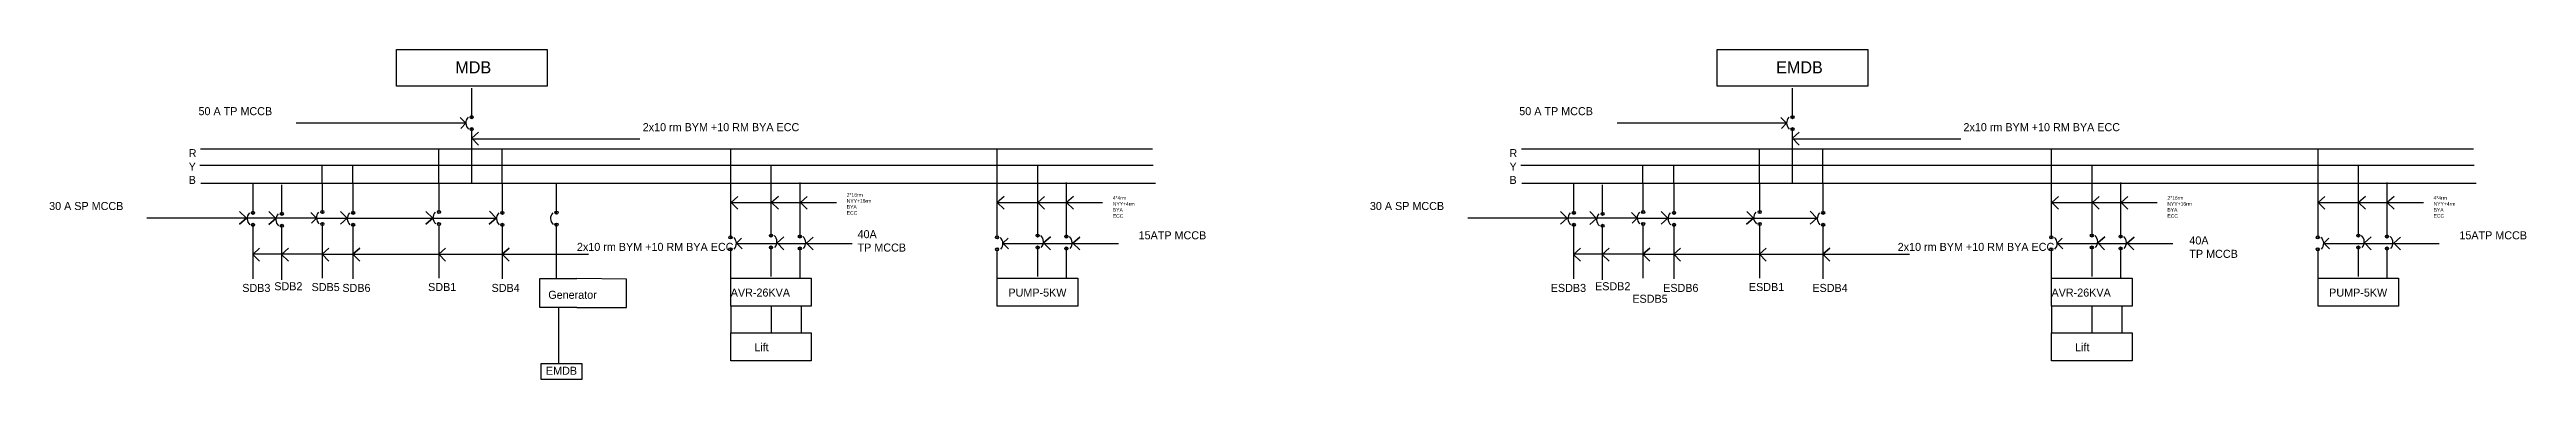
# Model space of a CAD drawing. Header units: inches. Extents: x -1005 to 2944, y -1440 to 1224.
# Drawn here: x -945 to 2944, y -1440 to -921 of the extents above; entities that cross this region are included whole.
import ezdxf

# ---------------------------------------------------------------- set-up
doc = ezdxf.new("R2010")
doc.units = ezdxf.units.IN
doc.header["$LTSCALE"] = 30
doc.header["$MEASUREMENT"] = 0
for name, color, linetype in [('Esdb  c', 54, 'Continuous'), ('MDB WRITING', 102, 'Continuous'), ('Sdb  text', 153, 'Continuous'), ('wire size', 132, 'Continuous')]:
    doc.layers.add(name, color=color, linetype=linetype)

msp = doc.modelspace()

# ---------------------------------------------------------------- texts
at = {"layer": 'Esdb  c', "attachment_point": 1}
for s, insert, char_height, width in [('EMDB', (1765.86, -939.57), 18.977, 194.8619), ('50 A TP MCCB', (1362.58, -1011.75), 12.6513, 152.7029), ('2x10 rm BYM +10 RM BYA ECC', (2060.1, -1036.91), 12.6513, 259.8785), ('30 A SP MCCB', (1128, -1160.95), 12.6513, 152.7029), ('40A\\PTP MCCB', (2414.82, -1215.12), 12.651, 259.8785), ('15ATP MCCB', (2838.82, -1207.03), 12.651, 259.8785), ('ESDB3', (1412, -1289.81), 12.651, 174.2397), ('ESDB2', (1481.57, -1287.16), 12.651, 174.2397), ('ESDB5', (1540.12, -1306.85), 12.651, 174.2397), ('ESDB6', (1588.49, -1289.81), 12.651, 174.2397), ('ESDB1', (1723.12, -1288.36), 12.651, 174.2397), ('ESDB4', (1822.82, -1289.81), 12.651, 174.2397), ('AVR-26KVA', (2198.32, -1297.12), 12.651, 174.2397), ('PUMP-5KW', (2634.32, -1297.12), 12.651, 174.2397), ('Lift', (2235.32, -1383.07), 12.651, 174.2397)]:
    msp.add_mtext(s, dxfattribs=dict(at, insert=insert, char_height=char_height, width=width))
at = {"layer": 'Esdb  c', "insert": (1347.17, -1077.77), "char_height": 12.65, "attachment_point": 1}
msp.add_mtext_dynamic_manual_height_columns('R\\PY\\PB', width=5.8688, gutter_width=10, heights=[0], dxfattribs=at).dxf.set("width", 37.124)
at = {"layer": 'MDB WRITING', "insert": (-726.83, -1077.77), "char_height": 12.65, "attachment_point": 1}
msp.add_mtext_dynamic_manual_height_columns('R\\PY\\PB', width=5.8688, gutter_width=10, heights=[0], dxfattribs=at).dxf.set("width", 37.124)
at = {"layer": 'MDB WRITING', "insert": (-533.88, -1288.46), "char_height": 12.651, "width": 174.2397, "attachment_point": 1}
msp.add_mtext('SDB', dxfattribs=at)
at = {"layer": 'Sdb  text', "attachment_point": 1}
for s, insert, char_height, width in [('MDB', (-308.14, -939.57), 18.977, 194.8619), ('50 A TP MCCB', (-711.42, -1011.75), 12.6513, 152.7029), ('2x10 rm BYM +10 RM BYA ECC', (-13.9, -1036.91), 12.6513, 259.8785), ('30 A SP MCCB', (-946, -1160.95), 12.6513, 152.7029), ('40A\\PTP MCCB', (323.5, -1205.26), 12.651, 259.8785), ('2x10 rm BYM +10 RM BYA ECC', (-117.18, -1225.27), 12.6513, 259.8785), ('15ATP MCCB', (764.82, -1207.03), 12.651, 259.8785), ('SDB3', (-642.71, -1289.81), 12.651, 174.2397), ('SDB2', (-592.43, -1287.16), 12.651, 174.2397), ('SDB5', (-533.88, -1288.46), 12.651, 174.2397), ('SDB6', (-485.51, -1289.81), 12.651, 174.2397), ('SDB1', (-350.88, -1288.36), 12.651, 174.2397), ('SDB4', (-251.18, -1289.81), 12.651, 174.2397), ('Generator', (-162.18, -1300.62), 12.651, 174.2397), ('AVR-26KVA', (124.32, -1297.12), 12.651, 174.2397), ('PUMP-5KW', (560.32, -1297.12), 12.651, 174.2397), ('Lift', (161.32, -1383.07), 12.651, 174.2397)]:
    msp.add_mtext(s, dxfattribs=dict(at, insert=insert, char_height=char_height, width=width))
at = {"layer": 'Sdb  text', "insert": (-165.86, -1420.11), "char_height": 12.651, "attachment_point": 1}
msp.add_mtext_dynamic_manual_height_columns('EMDB', width=5.1366, gutter_width=10, heights=[0], dxfattribs=at).dxf.set("width", 32.4925)
at = {"layer": 'wire size', "attachment_point": 1}
for s, insert, char_height, width in [('2*16rm NYY+16rm BYA ECC', (306.5, -1146.94), 5.6772, 13.6809), ('4*4rm NYY+4rm BYA ECC', (724.32, -1151.67), 5.6772, 13.6809), ('2*16rm NYY+16rm BYA ECC', (2380.33, -1151.67), 5.6772, 13.6809), ('4*4rm NYY+4rm BYA ECC', (2798.32, -1151.67), 5.6772, 13.6809), ('2x10 rm BYM +10 RM BYA ECC', (1956.82, -1225.27), 12.6513, 259.8785)]:
    msp.add_mtext(s, dxfattribs=dict(at, insert=insert, char_height=char_height, width=width))

# ---------------------------------------------------------------- linework, layer by layer
at = {"layer": 'Esdb  c'}
for p, q in [((1791.28, -981.9), (1791.28, -1029.93)), ((1782.36, -1037.14), (1516.15, -1037.14)), ((1782.36, -1037.14), (1773.42, -1028.19)), ((1782.36, -1037.14), (1774.37, -1045.13)), ((1791.28, -1043.96), (1791.28, -1131.47)), ((1739.71, -1131.47), (1739.71, -1077.35)), ((1802.26, -1051.22), (1791.53, -1060.76)), ((1791.53, -1060.76), (1802.26, -1071.36)), ((1791.53, -1061.67), (2055.7, -1061.67)), ((1839.41, -1132.46), (1839.41, -1077.35)), ((2198.32, -1218.99), (2198.32, -1077.35)), ((2616.82, -1218.99), (2616.82, -1077.35)), ((1556.7, -1131.47), (1556.7, -1102.93)), ((1605.07, -1132.46), (1605.07, -1102.93)), ((2262.03, -1216.18), (2262.03, -1102.93)), ((2680.53, -1216.18), (2680.53, -1102.93)), ((1447.88, -1132.46), (1447.88, -1180.48)), ((1493, -1133.91), (1493, -1181.94)), ((1556.7, -1131.11), (1556.7, -1179.13)), ((1556.7, -1131.11), (1556.7, -1179.13)), ((1605.07, -1132.46), (1605.07, -1180.48)), ((1739.71, -1131), (1739.71, -1179.03)), ((1839.41, -1132.46), (1839.41, -1180.48)), ((2198.32, -1218.99), (2198.32, -1131.47)), ((2307.15, -1217.64), (2307.15, -1130.12)), ((2616.82, -1218.99), (2616.82, -1131.47)), ((2725.65, -1217.64), (2725.65, -1130.12)), ((1547.78, -1186.34), (1281.57, -1186.34)), ((1437.86, -1186.46), (1427.08, -1195.94)), ((1427.08, -1195.94), (1437.86, -1186.46)), ((1437.86, -1186.46), (1427.19, -1175.8)), ((1447.88, -1194.52), (1447.88, -1282.03)), ((1483.93, -1186.76), (1473.14, -1196.23)), ((1473.14, -1196.23), (1483.93, -1186.76)), ((1483.93, -1186.76), (1473.26, -1176.09)), ((1493, -1195.97), (1493, -1283.48)), ((1547.78, -1186.34), (1538.84, -1177.4)), ((1547.78, -1186.34), (1539.79, -1194.34)), ((1547.78, -1186.34), (1830.5, -1186.34)), ((1556.7, -1193.17), (1556.7, -1280.68)), ((1556.7, -1193.17), (1556.7, -1280.68)), ((1596.08, -1186.51), (1585.29, -1195.98)), ((1585.29, -1195.98), (1596.08, -1186.51)), ((1596.08, -1186.51), (1585.41, -1175.84)), ((1605.07, -1194.52), (1605.07, -1282.03)), ((1730.37, -1186.41), (1719.59, -1195.89)), ((1719.59, -1195.89), (1730.37, -1186.41)), ((1730.37, -1186.41), (1719.7, -1175.75)), ((1739.71, -1193.06), (1739.71, -1280.57)), ((1830.02, -1186.26), (1819.24, -1195.73)), ((1819.24, -1195.73), (1830.02, -1186.26)), ((1830.02, -1186.26), (1819.35, -1175.59)), ((1839.41, -1194.52), (1839.41, -1282.03)), ((1447.88, -1243.38), (1458.61, -1233.85)), ((1493, -1243.38), (1503.73, -1233.85)), ((1556.7, -1243.25), (1567.44, -1233.71)), ((1605.07, -1243.22), (1615.81, -1233.68)), ((1739.71, -1243.22), (1750.44, -1233.68)), ((1839.41, -1243.22), (1850.14, -1233.68)), ((2198.32, -1281.05), (2198.32, -1233.02)), ((2198.32, -1281.05), (2198.32, -1233.02)), ((2207.24, -1225.81), (2215.23, -1217.82)), ((2207.24, -1225.81), (2216.19, -1234.76)), ((2207.25, -1226.38), (2388.82, -1226.38)), ((2262.03, -1278.24), (2262.03, -1230.22)), ((2271.1, -1225.39), (2281.88, -1215.92)), ((2281.88, -1215.92), (2271.1, -1225.39)), ((2271.1, -1225.39), (2281.77, -1236.06)), ((2307.15, -1279.7), (2307.15, -1231.67)), ((2317.16, -1225.69), (2327.95, -1216.22)), ((2327.95, -1216.22), (2317.16, -1225.69)), ((2317.16, -1225.69), (2327.83, -1236.36)), ((2616.82, -1281.05), (2616.82, -1233.02)), ((2616.82, -1281.05), (2616.82, -1233.02)), ((2625.74, -1225.81), (2633.73, -1217.82)), ((2625.74, -1225.81), (2634.69, -1234.76)), ((2625.75, -1226.38), (2807.32, -1226.38)), ((2680.53, -1278.24), (2680.53, -1230.22)), ((2689.6, -1225.39), (2700.38, -1215.92)), ((2700.38, -1215.92), (2689.6, -1225.39)), ((2689.6, -1225.39), (2700.27, -1236.06)), ((2725.65, -1279.7), (2725.65, -1231.67)), ((2735.66, -1225.69), (2746.45, -1216.22)), ((2746.45, -1216.22), (2735.66, -1225.69)), ((2735.66, -1225.69), (2746.33, -1236.36)), ((2198.32, -1324.77), (2198.32, -1367)), ((2261.57, -1324.77), (2261.57, -1367)), ((2309, -1324.77), (2309, -1367))]:
    msp.add_line(p, q, dxfattribs=at)
at = {"layer": 'Esdb  c', "color": 1}
msp.add_line((1365.94, -1077.35), (2860.82, -1077.35), dxfattribs=at)
at = {"layer": 'Esdb  c', "color": 2}
msp.add_line((1364.78, -1102.93), (2861.82, -1102.93), dxfattribs=at)
at = {"layer": 'Esdb  c', "color": 5}
msp.add_line((1366.35, -1131.47), (2865.32, -1131.47), dxfattribs=at)
at = {"layer": 'Esdb  c', "color": 0}
for points in [[(1673.5, -921), (1910, -921), (1910, -979), (1673.5, -979)], [(124.32, -1281.05), (250.82, -1281.05), (250.82, -1324.77), (124.32, -1324.77)], [(2198.32, -1281.05), (2324.82, -1281.05), (2324.82, -1324.77), (2198.32, -1324.77)], [(2616.82, -1281.05), (2743.32, -1281.05), (2743.32, -1324.77), (2616.82, -1324.77)], [(124.32, -1367), (250.82, -1367), (250.82, -1410.72), (124.32, -1410.72)], [(2198.32, -1367), (2324.82, -1367), (2324.82, -1410.72), (2198.32, -1410.72)]]:
    msp.add_lwpolyline(points, close=True, dxfattribs=at)
at = {"layer": 'Esdb  c'}
for centre in [(1791.65, -1027.53), (1791.65, -1046.36), (1448.25, -1178.08), (1448.25, -1196.92), (1493.37, -1179.54), (1493.37, -1198.37), (1557.07, -1176.73), (1557.07, -1176.73), (1557.07, -1195.57), (1557.07, -1195.57), (1605.44, -1178.08), (1605.44, -1196.92), (1740.08, -1176.63), (1740.08, -1195.46), (1839.78, -1178.08), (1839.78, -1196.92), (2197.96, -1216.59), (2197.96, -1216.59), (2197.96, -1235.42), (2197.96, -1235.42), (2261.66, -1213.78), (2261.66, -1232.62), (2306.78, -1215.24), (2306.78, -1234.07), (2616.46, -1216.59), (2616.46, -1216.59), (2616.46, -1235.42), (2616.46, -1235.42), (2680.16, -1213.78), (2680.16, -1232.62), (2725.28, -1215.24), (2725.28, -1234.07)]:
    msp.add_circle(centre, 2.43, dxfattribs=at)
for centre, start, end in [((1795.6, -1036.56), 137.48535, 227.48535), ((1452.2, -1187.12), 137.48535, 227.48535), ((1497.32, -1188.57), 137.48535, 227.48535), ((1561.02, -1185.77), 137.48535, 227.48535), ((1561.02, -1185.77), 137.48535, 227.48535), ((1609.39, -1187.12), 137.48535, 227.48535), ((1744.03, -1185.66), 137.48535, 227.48535), ((1843.73, -1187.12), 137.48535, 227.48535), ((2194, -1226.38), 317.48535, 47.48535), ((2194, -1226.38), 317.48535, 47.48535), ((2257.71, -1223.58), 317.48535, 47.48535), ((2302.83, -1225.03), 317.48535, 47.48535), ((2612.5, -1226.38), 317.48535, 47.48535), ((2612.5, -1226.38), 317.48535, 47.48535), ((2676.21, -1223.58), 317.48535, 47.48535), ((2721.33, -1225.03), 317.48535, 47.48535)]:
    msp.add_arc(centre, 13.25, start, end, dxfattribs=at)
at = {"layer": 'MDB WRITING'}
for p, q in [((-282.72, -981.9), (-282.72, -1029.93)), ((-291.64, -1037.14), (-557.85, -1037.14)), ((-291.64, -1037.14), (-300.58, -1028.19)), ((-291.64, -1037.14), (-299.63, -1045.13)), ((-282.72, -1043.96), (-282.72, -1131.47)), ((-334.29, -1131.47), (-334.29, -1077.35)), ((-234.59, -1132.46), (-234.59, -1077.35)), ((124.32, -1218.99), (124.32, -1077.35)), ((542.82, -1218.99), (542.82, -1077.35)), ((-517.3, -1131.47), (-517.3, -1102.93)), ((-468.93, -1132.46), (-468.93, -1102.93)), ((188.03, -1216.18), (188.03, -1102.93)), ((606.53, -1216.18), (606.53, -1102.93)), ((-626.12, -1132.46), (-626.12, -1180.48)), ((-581, -1133.91), (-581, -1181.94)), ((-517.3, -1131.11), (-517.3, -1179.13)), ((-517.3, -1131.11), (-517.3, -1179.13)), ((-468.93, -1132.46), (-468.93, -1180.48)), ((-334.29, -1131), (-334.29, -1179.03)), ((-234.59, -1132.46), (-234.59, -1180.48)), ((-149.71, -1132.06), (-149.71, -1180.09)), ((124.32, -1218.99), (124.32, -1131.47)), ((233.15, -1217.64), (233.15, -1130.12)), ((542.82, -1218.99), (542.82, -1131.47)), ((651.65, -1217.64), (651.65, -1130.12)), ((-526.22, -1186.34), (-792.43, -1186.34)), ((-636.14, -1186.46), (-646.92, -1195.94)), ((-646.92, -1195.94), (-636.14, -1186.46)), ((-636.14, -1186.46), (-646.81, -1175.8)), ((-626.12, -1194.52), (-626.12, -1282.03)), ((-590.07, -1186.76), (-600.86, -1196.23)), ((-600.86, -1196.23), (-590.07, -1186.76)), ((-590.07, -1186.76), (-600.74, -1176.09)), ((-581, -1195.97), (-581, -1283.48)), ((-526.22, -1186.34), (-535.16, -1177.4)), ((-526.22, -1186.34), (-534.21, -1194.34)), ((-526.22, -1186.34), (-243.5, -1186.34)), ((-517.3, -1193.17), (-517.3, -1280.68)), ((-517.3, -1193.17), (-517.3, -1280.68)), ((-477.92, -1186.51), (-488.71, -1195.98)), ((-488.71, -1195.98), (-477.92, -1186.51)), ((-477.92, -1186.51), (-488.59, -1175.84)), ((-468.93, -1194.52), (-468.93, -1282.03)), ((-343.63, -1186.41), (-354.41, -1195.89)), ((-354.41, -1195.89), (-343.63, -1186.41)), ((-343.63, -1186.41), (-354.3, -1175.75)), ((-334.29, -1193.06), (-334.29, -1280.57)), ((-243.98, -1186.26), (-254.76, -1195.73)), ((-254.76, -1195.73), (-243.98, -1186.26)), ((-243.98, -1186.26), (-254.65, -1175.59)), ((-234.59, -1194.52), (-234.59, -1282.03)), ((-149.71, -1194.12), (-149.71, -1281.63)), ((-626.12, -1243.38), (-615.39, -1233.85)), ((-581, -1243.38), (-570.27, -1233.85)), ((-517.3, -1243.25), (-506.56, -1233.71)), ((-334.29, -1243.22), (-323.56, -1233.68)), ((-234.59, -1243.22), (-223.86, -1233.68)), ((124.32, -1281.05), (124.32, -1233.02)), ((124.32, -1281.05), (124.32, -1233.02)), ((133.24, -1225.81), (141.23, -1217.82)), ((133.24, -1225.81), (142.19, -1234.76)), ((133.25, -1226.38), (314.82, -1226.38)), ((188.03, -1278.24), (188.03, -1230.22)), ((197.1, -1225.39), (207.88, -1215.92)), ((207.88, -1215.92), (197.1, -1225.39)), ((197.1, -1225.39), (207.77, -1236.06)), ((233.15, -1279.7), (233.15, -1231.67)), ((243.16, -1225.69), (253.95, -1216.22)), ((253.95, -1216.22), (243.16, -1225.69)), ((243.16, -1225.69), (253.83, -1236.36)), ((542.82, -1281.05), (542.82, -1233.02)), ((542.82, -1281.05), (542.82, -1233.02)), ((551.74, -1225.81), (559.73, -1217.82)), ((551.74, -1225.81), (560.69, -1234.76)), ((551.75, -1226.38), (733.32, -1226.38)), ((606.53, -1278.24), (606.53, -1230.22)), ((615.6, -1225.39), (626.38, -1215.92)), ((626.38, -1215.92), (615.6, -1225.39)), ((615.6, -1225.39), (626.27, -1236.06)), ((651.65, -1279.7), (651.65, -1231.67)), ((661.66, -1225.69), (672.45, -1216.22)), ((672.45, -1216.22), (661.66, -1225.69)), ((661.66, -1225.69), (672.33, -1236.36)), ((-146.36, -1327.1), (-146.01, -1414.73)), ((124.32, -1324.77), (124.32, -1367)), ((187.57, -1324.77), (187.57, -1367)), ((235, -1324.77), (235, -1367))]:
    msp.add_line(p, q, dxfattribs=at)
at = {"layer": 'MDB WRITING', "color": 0}
for p, q in [((-175.22, -1281.48), (-117.51, -1281.48)), ((-175.22, -1327.1), (-175.22, -1281.48)), ((-39.18, -1282.27), (-117.51, -1281.48)), ((-39.18, -1327.1), (-39.18, -1282.27)), ((-117.51, -1327.1), (-175.22, -1327.1)), ((-117.51, -1327.1), (-39.18, -1327.1))]:
    msp.add_line(p, q, dxfattribs=at)
for points in [[(542.82, -1281.05), (669.32, -1281.05), (669.32, -1324.77), (542.82, -1324.77)], [(-173.57, -1414.94), (-109.68, -1414.94), (-109.68, -1440.28), (-173.57, -1440.28)]]:
    msp.add_lwpolyline(points, close=True, dxfattribs=at)
at = {"layer": 'MDB WRITING'}
for centre in [(-282.35, -1027.53), (-282.35, -1046.36), (-625.75, -1178.08), (-625.75, -1196.92), (-580.63, -1179.54), (-580.63, -1198.37), (-516.93, -1176.73), (-516.93, -1176.73), (-516.93, -1195.57), (-516.93, -1195.57), (-468.56, -1178.08), (-468.56, -1196.92), (-333.92, -1176.63), (-333.92, -1195.46), (-234.22, -1178.08), (-234.22, -1196.92), (-149.34, -1177.69), (-149.34, -1196.52), (123.96, -1216.59), (123.96, -1216.59), (123.96, -1235.42), (123.96, -1235.42), (187.66, -1213.78), (187.66, -1232.62), (232.78, -1215.24), (232.78, -1234.07), (542.46, -1216.59), (542.46, -1216.59), (542.46, -1235.42), (542.46, -1235.42), (606.16, -1213.78), (606.16, -1232.62), (651.28, -1215.24), (651.28, -1234.07)]:
    msp.add_circle(centre, 2.43, dxfattribs=at)
for centre, start, end in [((-278.4, -1036.56), 137.48535, 227.48535), ((-621.8, -1187.12), 137.48535, 227.48535), ((-576.68, -1188.57), 137.48535, 227.48535), ((-512.98, -1185.77), 137.48535, 227.48535), ((-512.98, -1185.77), 137.48535, 227.48535), ((-464.61, -1187.12), 137.48535, 227.48535), ((-329.97, -1185.66), 137.48535, 227.48535), ((-230.27, -1187.12), 137.48535, 227.48535), ((-145.39, -1186.72), 137.48535, 227.48535), ((120, -1226.38), 317.48535, 47.48535), ((120, -1226.38), 317.48535, 47.48535), ((183.71, -1223.58), 317.48535, 47.48535), ((228.83, -1225.03), 317.48535, 47.48535), ((538.5, -1226.38), 317.48535, 47.48535), ((538.5, -1226.38), 317.48535, 47.48535), ((602.21, -1223.58), 317.48535, 47.48535), ((647.33, -1225.03), 317.48535, 47.48535)]:
    msp.add_arc(centre, 13.25, start, end, dxfattribs=at)
at = {"layer": 'Sdb  text', "color": 1}
msp.add_line((-708.06, -1077.35), (786.82, -1077.35), dxfattribs=at)
at = {"layer": 'Sdb  text', "color": 2}
msp.add_line((-709.22, -1102.93), (787.82, -1102.93), dxfattribs=at)
at = {"layer": 'Sdb  text', "color": 5}
msp.add_line((-707.65, -1131.47), (791.32, -1131.47), dxfattribs=at)
at = {"layer": 'Sdb  text', "color": 0}
msp.add_lwpolyline([(-400.5, -921), (-164, -921), (-164, -979), (-400.5, -979)], close=True, dxfattribs=at)
at = {"layer": 'wire size'}
for p, q in [((-271.74, -1051.22), (-282.47, -1060.76)), ((-282.47, -1060.76), (-271.74, -1071.36)), ((-282.47, -1061.67), (-18.3, -1061.67)), ((135.56, -1152.2), (124.83, -1161.74)), ((124.83, -1161.74), (135.56, -1172.34)), ((124.83, -1161.77), (290.33, -1161.77)), ((199.27, -1152.2), (188.53, -1161.74)), ((188.53, -1161.74), (199.27, -1172.34)), ((244.39, -1152.2), (233.65, -1161.74)), ((233.65, -1161.74), (244.39, -1172.34)), ((553.56, -1152.2), (542.82, -1161.74)), ((542.82, -1161.74), (553.56, -1172.34)), ((542.82, -1161.77), (708.32, -1161.77)), ((617.26, -1152.2), (606.53, -1161.74)), ((606.53, -1161.74), (617.26, -1172.34)), ((662.38, -1152.2), (651.65, -1161.74)), ((651.65, -1161.74), (662.38, -1172.34)), ((2209.56, -1152.2), (2198.83, -1161.74)), ((2198.83, -1161.74), (2209.56, -1172.34)), ((2198.83, -1161.77), (2364.33, -1161.77)), ((2273.27, -1152.2), (2262.53, -1161.74)), ((2262.53, -1161.74), (2273.27, -1172.34)), ((2318.39, -1152.2), (2307.65, -1161.74)), ((2307.65, -1161.74), (2318.39, -1172.34)), ((2627.56, -1152.2), (2616.82, -1161.74)), ((2616.82, -1161.74), (2627.56, -1172.34)), ((2616.82, -1161.77), (2782.32, -1161.77)), ((2691.26, -1152.2), (2680.53, -1161.74)), ((2680.53, -1161.74), (2691.26, -1172.34)), ((2736.38, -1152.2), (2725.65, -1161.74)), ((2725.65, -1161.74), (2736.38, -1172.34)), ((-615.39, -1233.85), (-626.12, -1243.38)), ((-517.3, -1243.25), (-626.12, -1243.25)), ((-626.12, -1243.38), (-615.39, -1253.99)), ((-570.27, -1233.85), (-581, -1243.38)), ((-581, -1243.38), (-570.27, -1253.99)), ((-506.56, -1233.71), (-517.3, -1243.25)), ((-517.3, -1243.25), (-98.87, -1243.25)), ((-517.3, -1243.25), (-506.56, -1253.85)), ((-468.93, -1243.22), (-458.19, -1233.68)), ((-458.19, -1233.68), (-468.93, -1243.22)), ((-468.93, -1243.22), (-458.19, -1253.83)), ((-323.56, -1233.68), (-334.29, -1243.22)), ((-334.29, -1243.22), (-323.56, -1253.83)), ((-223.86, -1233.68), (-234.59, -1243.22)), ((-234.59, -1243.22), (-223.86, -1253.83)), ((1458.61, -1233.85), (1447.88, -1243.38)), ((1556.7, -1243.25), (1447.88, -1243.25)), ((1447.88, -1243.38), (1458.61, -1253.99)), ((1503.73, -1233.85), (1493, -1243.38)), ((1493, -1243.38), (1503.73, -1253.99)), ((1567.44, -1233.71), (1556.7, -1243.25)), ((1556.7, -1243.25), (1975.13, -1243.25)), ((1556.7, -1243.25), (1567.44, -1253.85)), ((1615.81, -1233.68), (1605.07, -1243.22)), ((1605.07, -1243.22), (1615.81, -1253.83)), ((1750.44, -1233.68), (1739.71, -1243.22)), ((1739.71, -1243.22), (1750.44, -1253.83)), ((1850.14, -1233.68), (1839.41, -1243.22)), ((1839.41, -1243.22), (1850.14, -1253.83))]:
    msp.add_line(p, q, dxfattribs=at)

msp.set_redraw_order([(e.dxf.handle, doc.entitydb.next_handle()) for e in msp.query("TEXT MTEXT ATTDEF DIMENSION ARC_DIMENSION")])  # texts and dimensions are drawn at this point

doc.saveas('drawing.dxf')
